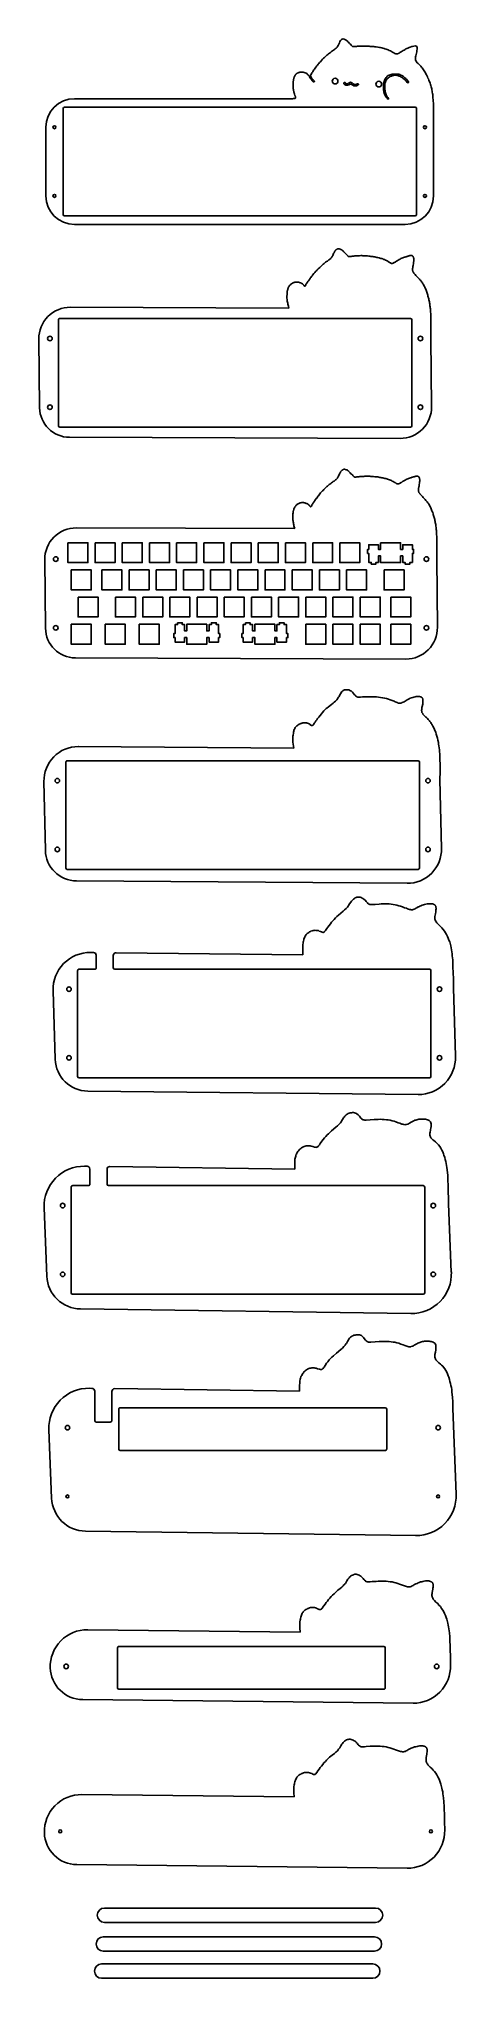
# Model space of a CAD drawing. Header units: millimetres. Extents: x 20 to 312, y -676 to 684.
import ezdxf

# ---------------------------------------------------------------- set-up
doc = ezdxf.new("R2010")
doc.units = ezdxf.units.MM
doc.header["$LTSCALE"] = 50
doc.header["$MEASUREMENT"] = 0

# ---------------------------------------------------------------- blocks, each defined once
blk = doc.blocks.new('BLOCK_2')
at = {"color": 7}
blk.add_lwpolyline([(155.5, 184.3), (169.5, 184.3), (169.5, 170.3), (155.5, 170.3), (155.5, 184.3)], dxfattribs=at)
blk = doc.blocks.new('BLOCK_3')
at = {"color": 7}
blk.add_lwpolyline([(136.4, 184.3), (150.4, 184.3), (150.4, 170.3), (136.4, 170.3), (136.4, 184.3)], dxfattribs=at)
blk = doc.blocks.new('BLOCK_4')
at = {"color": 7}
blk.add_lwpolyline([(117.4, 184.3), (131.4, 184.3), (131.4, 170.3), (117.4, 170.3), (117.4, 184.3)], dxfattribs=at)
blk = doc.blocks.new('BLOCK_5')
at = {"color": 7}
blk.add_lwpolyline([(98.3, 184.3), (112.3, 184.3), (112.3, 170.3), (98.3, 170.3), (98.3, 184.3)], dxfattribs=at)
blk = doc.blocks.new('BLOCK_6')
at = {"color": 7}
blk.add_lwpolyline([(79.3, 184.3), (93.3, 184.3), (93.3, 170.3), (79.3, 170.3), (79.3, 184.3)], dxfattribs=at)
blk = doc.blocks.new('BLOCK_7')
at = {"color": 7}
blk.add_lwpolyline([(60.2, 184.3), (74.2, 184.3), (74.2, 170.3), (60.2, 170.3), (60.2, 184.3)], dxfattribs=at)
blk = doc.blocks.new('BLOCK_8')
at = {"color": 7}
blk.add_lwpolyline([(41.2, 184.3), (55.2, 184.3), (55.2, 170.3), (41.2, 170.3), (41.2, 184.3)], dxfattribs=at)
blk = doc.blocks.new('BLOCK_9')
at = {"color": 7}
blk.add_lwpolyline([(22.1, 184.3), (36.1, 184.3), (36.1, 170.3), (22.1, 170.3), (22.1, 184.3)], dxfattribs=at)
blk = doc.blocks.new('BLOCK_10')
at = {"color": 7}
blk.add_lwpolyline([(3.1, 184.3), (17.1, 184.3), (17.1, 170.3), (3.1, 170.3), (3.1, 184.3)], dxfattribs=at)
blk = doc.blocks.new('BLOCK_11')
at = {"color": 7}
blk.add_lwpolyline([(-16, 184.3), (-2, 184.3), (-2, 170.3), (-16, 170.3), (-16, 184.3)], dxfattribs=at)
blk = doc.blocks.new('BLOCK_12')
at = {"color": 7}
blk.add_lwpolyline([(203.1, 184.3), (203.1, 179.6), (201.6, 179.6), (201.6, 182.8), (194.8, 182.8), (194.8, 179.6), (194, 179.6), (194, 176.8), (194.8, 176.8), (194.8, 170.5), (196.5, 170.5), (196.5, 169.3), (199.8, 169.3), (199.8, 170.5), (201.6, 170.5), (201.6, 175), (203.1, 175), (203.1, 170.3), (217.1, 170.3), (217.1, 175), (218.6, 175), (218.6, 170.5), (220.3, 170.5), (220.3, 169.3), (223.6, 169.3), (223.6, 170.5), (225.4, 170.5), (225.4, 176.8), (226.2, 176.8), (226.2, 179.6), (225.4, 179.6), (225.4, 182.8), (218.6, 182.8), (218.6, 179.6), (217.1, 179.6), (217.1, 184.3), (203.1, 184.3)], dxfattribs=at)
blk = doc.blocks.new('BLOCK_13')
at = {"color": 7}
blk.add_lwpolyline([(205.5, 165.2), (219.5, 165.2), (219.5, 151.2), (205.5, 151.2), (205.5, 165.2)], dxfattribs=at)
blk = doc.blocks.new('BLOCK_14')
at = {"color": 7}
blk.add_lwpolyline([(179.3, 165.2), (193.3, 165.2), (193.3, 151.2), (179.3, 151.2), (179.3, 165.2)], dxfattribs=at)
blk = doc.blocks.new('BLOCK_15')
at = {"color": 7}
blk.add_lwpolyline([(160.2, 165.2), (174.2, 165.2), (174.2, 151.2), (160.2, 151.2), (160.2, 165.2)], dxfattribs=at)
blk = doc.blocks.new('BLOCK_16')
at = {"color": 7}
blk.add_lwpolyline([(141.2, 165.2), (155.2, 165.2), (155.2, 151.2), (141.2, 151.2), (141.2, 165.2)], dxfattribs=at)
blk = doc.blocks.new('BLOCK_17')
at = {"color": 7}
blk.add_lwpolyline([(122.1, 165.2), (136.1, 165.2), (136.1, 151.2), (122.1, 151.2), (122.1, 165.2)], dxfattribs=at)
blk = doc.blocks.new('BLOCK_18')
at = {"color": 7}
blk.add_lwpolyline([(103.1, 165.2), (117.1, 165.2), (117.1, 151.2), (103.1, 151.2), (103.1, 165.2)], dxfattribs=at)
blk = doc.blocks.new('BLOCK_19')
at = {"color": 7}
blk.add_lwpolyline([(84, 165.2), (98, 165.2), (98, 151.2), (84, 151.2), (84, 165.2)], dxfattribs=at)
blk = doc.blocks.new('BLOCK_20')
at = {"color": 7}
blk.add_lwpolyline([(65, 165.2), (79, 165.2), (79, 151.2), (65, 151.2), (65, 165.2)], dxfattribs=at)
blk = doc.blocks.new('BLOCK_21')
at = {"color": 7}
blk.add_lwpolyline([(45.9, 165.2), (59.9, 165.2), (59.9, 151.2), (45.9, 151.2), (45.9, 165.2)], dxfattribs=at)
blk = doc.blocks.new('BLOCK_22')
at = {"color": 7}
blk.add_lwpolyline([(26.9, 165.2), (40.9, 165.2), (40.9, 151.2), (26.9, 151.2), (26.9, 165.2)], dxfattribs=at)
blk = doc.blocks.new('BLOCK_23')
at = {"color": 7}
blk.add_lwpolyline([(7.8, 165.2), (21.8, 165.2), (21.8, 151.2), (7.8, 151.2), (7.8, 165.2)], dxfattribs=at)
blk = doc.blocks.new('BLOCK_24')
at = {"color": 7}
blk.add_lwpolyline([(-13.6, 165.2), (0.4, 165.2), (0.4, 151.2), (-13.6, 151.2), (-13.6, 165.2)], dxfattribs=at)
blk = doc.blocks.new('BLOCK_25')
at = {"color": 7}
blk.add_lwpolyline([(210.2, 146.2), (224.2, 146.2), (224.2, 132.2), (210.2, 132.2), (210.2, 146.2)], dxfattribs=at)
blk = doc.blocks.new('BLOCK_26')
at = {"color": 7}
blk.add_lwpolyline([(188.8, 146.2), (202.8, 146.2), (202.8, 132.2), (188.8, 132.2), (188.8, 146.2)], dxfattribs=at)
blk = doc.blocks.new('BLOCK_27')
at = {"color": 7}
blk.add_lwpolyline([(169.7, 146.2), (183.7, 146.2), (183.7, 132.2), (169.7, 132.2), (169.7, 146.2)], dxfattribs=at)
blk = doc.blocks.new('BLOCK_28')
at = {"color": 7}
blk.add_lwpolyline([(150.7, 146.2), (164.7, 146.2), (164.7, 132.2), (150.7, 132.2), (150.7, 146.2)], dxfattribs=at)
blk = doc.blocks.new('BLOCK_29')
at = {"color": 7}
blk.add_lwpolyline([(131.6, 146.2), (145.6, 146.2), (145.6, 132.2), (131.6, 132.2), (131.6, 146.2)], dxfattribs=at)
blk = doc.blocks.new('BLOCK_30')
at = {"color": 7}
blk.add_lwpolyline([(112.6, 146.2), (126.6, 146.2), (126.6, 132.2), (112.6, 132.2), (112.6, 146.2)], dxfattribs=at)
blk = doc.blocks.new('BLOCK_31')
at = {"color": 7}
blk.add_lwpolyline([(93.5, 146.2), (107.5, 146.2), (107.5, 132.2), (93.5, 132.2), (93.5, 146.2)], dxfattribs=at)
blk = doc.blocks.new('BLOCK_32')
at = {"color": 7}
blk.add_lwpolyline([(74.5, 146.2), (88.5, 146.2), (88.5, 132.2), (74.5, 132.2), (74.5, 146.2)], dxfattribs=at)
blk = doc.blocks.new('BLOCK_33')
at = {"color": 7}
blk.add_lwpolyline([(55.4, 146.2), (69.4, 146.2), (69.4, 132.2), (55.4, 132.2), (55.4, 146.2)], dxfattribs=at)
blk = doc.blocks.new('BLOCK_34')
at = {"color": 7}
blk.add_lwpolyline([(36.4, 146.2), (50.4, 146.2), (50.4, 132.2), (36.4, 132.2), (36.4, 146.2)], dxfattribs=at)
blk = doc.blocks.new('BLOCK_35')
at = {"color": 7}
blk.add_lwpolyline([(17.3, 146.2), (31.3, 146.2), (31.3, 132.2), (17.3, 132.2), (17.3, 146.2)], dxfattribs=at)
blk = doc.blocks.new('BLOCK_36')
at = {"color": 7}
blk.add_lwpolyline([(-8.9, 146.2), (5.1, 146.2), (5.1, 132.2), (-8.9, 132.2), (-8.9, 146.2)], dxfattribs=at)
blk = doc.blocks.new('BLOCK_37')
at = {"color": 7}
blk.add_lwpolyline([(210.2, 127.1), (224.2, 127.1), (224.2, 113.1), (210.2, 113.1), (210.2, 127.1)], dxfattribs=at)
blk = doc.blocks.new('BLOCK_38')
at = {"color": 7}
blk.add_lwpolyline([(188.8, 127.1), (202.8, 127.1), (202.8, 113.1), (188.8, 113.1), (188.8, 127.1)], dxfattribs=at)
blk = doc.blocks.new('BLOCK_39')
at = {"color": 7}
blk.add_lwpolyline([(169.7, 127.1), (183.7, 127.1), (183.7, 113.1), (169.7, 113.1), (169.7, 127.1)], dxfattribs=at)
blk = doc.blocks.new('BLOCK_40')
at = {"color": 7}
blk.add_lwpolyline([(150.7, 127.1), (164.7, 127.1), (164.7, 113.1), (150.7, 113.1), (150.7, 127.1)], dxfattribs=at)
blk = doc.blocks.new('BLOCK_41')
at = {"color": 7}
blk.add_lwpolyline([(108.4, 128.1), (108.4, 126.9), (106.7, 126.9), (106.7, 120.6), (105.9, 120.6), (105.9, 117.8), (106.7, 117.8), (106.7, 114.6), (113.4, 114.6), (113.4, 117.8), (115, 117.8), (115, 113.1), (129, 113.1), (129, 117.8), (130.5, 117.8), (130.5, 114.6), (137.2, 114.6), (137.2, 117.8), (138.1, 117.8), (138.1, 120.6), (137.2, 120.6), (137.2, 126.9), (135.5, 126.9), (135.5, 128.1), (132.2, 128.1), (132.2, 126.9), (130.5, 126.9), (130.5, 122.4), (129, 122.4), (129, 127.1), (115, 127.1), (115, 122.4), (113.4, 122.4), (113.4, 126.9), (111.7, 126.9), (111.7, 128.1), (108.4, 128.1)], dxfattribs=at)
blk = doc.blocks.new('BLOCK_42')
at = {"color": 7}
blk.add_lwpolyline([(60.8, 128.1), (60.8, 126.9), (59.1, 126.9), (59.1, 120.6), (58.2, 120.6), (58.2, 117.8), (59.1, 117.8), (59.1, 114.6), (65.8, 114.6), (65.8, 117.8), (67.3, 117.8), (67.3, 113.1), (81.3, 113.1), (81.3, 117.8), (82.9, 117.8), (82.9, 114.6), (89.6, 114.6), (89.6, 117.8), (90.4, 117.8), (90.4, 120.6), (89.6, 120.6), (89.6, 126.9), (87.9, 126.9), (87.9, 128.1), (84.6, 128.1), (84.6, 126.9), (82.9, 126.9), (82.9, 122.4), (81.3, 122.4), (81.3, 127.1), (67.3, 127.1), (67.3, 122.4), (65.8, 122.4), (65.8, 126.9), (64.1, 126.9), (64.1, 128.1), (60.8, 128.1)], dxfattribs=at)
blk = doc.blocks.new('BLOCK_43')
at = {"color": 7}
blk.add_lwpolyline([(34, 127.1), (48, 127.1), (48, 113.1), (34, 113.1), (34, 127.1)], dxfattribs=at)
blk = doc.blocks.new('BLOCK_44')
at = {"color": 7}
blk.add_lwpolyline([(10.2, 127.1), (24.2, 127.1), (24.2, 113.1), (10.2, 113.1), (10.2, 127.1)], dxfattribs=at)
blk = doc.blocks.new('BLOCK_45')
at = {"color": 7}
blk.add_lwpolyline([(-13.6, 127.1), (0.4, 127.1), (0.4, 113.1), (-13.6, 113.1), (-13.6, 127.1)], dxfattribs=at)
blk = doc.blocks.new('BLOCK_47')
at = {"color": 7}
blk.add_lwpolyline([(174.5, 184.3), (188.5, 184.3), (188.5, 170.3), (174.5, 170.3), (174.5, 184.3)], dxfattribs=at)

msp = doc.modelspace()

# ---------------------------------------------------------------- linework, layer by layer
for p, q in [((196.9, 641.9), (44.5, 641.9)), ((296.1, 635.8), (296.1, 573.7)), ((24.5, 573.7), (24.5, 621.9)), ((276.1, 553.7), (44.5, 553.7)), ((194.8, 495), (41.6, 495.6)), ((20.1, 425.2), (19.5, 473.4)), ((294.2, 474), (294.7, 425.8)), ((272.6, 403.6), (41, 404.4)), ((198.9, 340.4), (45.7, 340.9)), ((24.2, 270.5), (23.7, 318.7)), ((298.3, 319.3), (298.8, 271.1)), ((276.7, 248.9), (45.1, 249.7)), ((47.2, 187.5), (198.1, 186.4)), ((300.6, 164.3), (301.7, 116.1)), ((24.1, 114.8), (23.1, 163)), ((277.5, 91.6), (45.9, 93.3)), ((57.8, 43.1), (55.8, 43.1)), ((59.7, 32.4), (59.7, 41.1)), ((71.7, 40.9), (71.7, 32.4)), ((73.8, 42.9), (204.6, 41.5)), ((72.7, 31.4), (293.3, 31.4)), ((31, -31.8), (29.6, 16.3)), ((310, 18.3), (311.5, -29.7)), ((285.3, -56.5), (53.8, -54.1)), ((51.6, -106.8), (53.3, -106.8)), ((55.3, -119.4), (55.3, -108.8)), ((69.3, -107), (198.8, -108.9)), ((67.3, -109), (67.3, -119.4)), ((68.3, -120.4), (288.9, -120.4)), ((23.2, -135.9), (25.2, -183.8)), ((306.6, -133.1), (308.5, -181)), ((280.2, -210.1), (48.8, -206.9)), ((55, -262.5), (56.7, -262.6)), ((58.7, -285.2), (58.7, -264.6)), ((70.7, -264.8), (70.7, -285.2)), ((72.7, -262.8), (202.2, -264.6)), ((76.6, -276.2), (262.3, -276.2)), ((28.5, -339.6), (26.6, -291.7)), ((59.7, -286.2), (69.7, -286.2)), ((310, -288.9), (311.9, -336.8)), ((76.6, -306.2), (262.3, -306.2)), ((283.6, -365.9), (52.2, -362.7)), ((202.6, -433.5), (53.8, -431.9)), ((75.7, -443.6), (261.3, -443.6)), ((308, -456.6), (308, -456.6)), ((75.7, -473.6), (261.3, -473.6)), ((281.8, -483.4), (50.3, -480.9)), ((198.4, -549.1), (49.6, -547.5)), ((303.9, -572.3), (303.9, -572.3)), ((277.6, -599.1), (46.1, -596.6)), ((60.5, -632.1), (60.5, -632.1)), ((65.5, -627.1), (255.5, -627.1)), ((255.5, -637.1), (65.5, -637.1)), ((260.5, -632.1), (260.5, -632.1)), ((59.7, -652.3), (59.7, -652.3)), ((64.7, -647.3), (254.7, -647.3)), ((259.7, -652.3), (259.7, -652.3)), ((63.5, -666.3), (253.5, -666.3)), ((254.7, -657.3), (64.7, -657.3)), ((58.5, -671.3), (58.5, -671.3)), ((253.5, -676.3), (63.5, -676.3)), ((258.5, -671.3), (258.5, -671.3))]:
    msp.add_line(p, q)
at = {"color": 7}
for p, q in [((36.5, 560.7), (36.5, 634.9)), ((37.5, 635.9), (283.1, 635.9)), ((284.1, 634.9), (284.1, 560.7)), ((283.1, 559.7), (37.5, 559.7)), ((33.3, 412.5), (33.3, 486.7)), ((34.3, 487.7), (279.9, 487.7)), ((280.9, 486.7), (280.9, 412.5)), ((279.9, 411.5), (34.3, 411.5)), ((39.5, 177.6), (285.2, 177.6)), ((38.5, 102.4), (38.5, 176.6)), ((286.2, 176.6), (286.2, 102.4)), ((285.2, 101.4), (39.5, 101.4)), ((46.7, -43.8), (46.7, 30.4)), ((47.7, 31.4), (58.7, 31.4)), ((294.3, 30.4), (294.3, -43.8)), ((293.3, -44.8), (47.7, -44.8)), ((42.2, -195.6), (42.2, -121.4)), ((43.2, -120.4), (54.3, -120.4)), ((289.9, -121.4), (289.9, -195.6)), ((288.9, -196.6), (43.2, -196.6)), ((75.6, -305.2), (75.6, -277.2)), ((263.3, -277.2), (263.3, -305.2)), ((74.7, -472.6), (74.7, -444.6)), ((262.3, -444.6), (262.3, -472.6))]:
    msp.add_line(p, q, dxfattribs=at)
for points in [[(210, 658.7), (210.5, 659.4), (210.9, 660), (211.4, 660.7), (211.8, 661.4), (212.3, 662.1), (212.7, 662.7), (213.2, 663.4), (213.7, 664.1), (214.3, 664.9), (214.7, 665.4), (215.2, 666), (215.7, 666.6), (216.2, 667.2), (216.8, 667.8), (217.3, 668.4), (217.9, 669), (218.4, 669.6), (219, 670.2), (219.6, 670.7), (220.2, 671.3), (220.8, 671.9), (221.4, 672.4), (222, 672.9), (222.6, 673.4), (223.3, 673.9), (223.9, 674.4), (224.5, 674.9), (225.2, 675.4), (225.9, 675.9), (226.6, 676.4), (227.2, 676.9), (227.8, 677.4), (228.5, 678), (228.9, 678.5), (229.3, 679.3), (229.7, 680.1), (230.1, 681), (230.5, 681.9), (231, 682.7), (231.5, 683.3), (232, 683.7), (232.8, 683.9), (233.4, 683.7), (234.5, 683.1), (234.9, 682.9), (235.5, 682.4), (236.1, 681.8), (236.7, 681.2), (237.2, 680.7), (237.8, 680.1), (238.3, 679.5), (238.6, 679.1), (239.4, 678.6), (240.5, 678.5), (241.3, 678.6), (242.1, 678.6), (242.9, 678.7), (243.7, 678.7), (244.5, 678.7), (245.3, 678.8), (246.1, 678.8), (246.9, 678.8), (247.4, 678.8), (248.5, 678.8), (249.3, 678.7), (250.2, 678.7), (251, 678.7), (251.8, 678.6), (252.6, 678.6), (253.5, 678.5), (254.2, 678.4), (255, 678.3), (255.8, 678.2), (257, 678.1), (257.4, 678), (258.2, 677.9), (259, 677.7), (259.8, 677.5), (260.6, 677.3), (261.4, 677.1), (262, 676.9), (262.9, 676.6), (263.7, 676.4), (264.4, 676.1), (265.1, 675.7), (265.9, 675.4), (266.6, 674.9), (267.4, 674.5), (268.2, 674), (268.9, 673.6), (269.7, 673.3), (270.4, 673.3), (270.9, 673.3), (271.9, 673.8), (272.5, 674.2), (273.3, 674.7), (274, 675.2), (274.7, 675.6), (275.4, 676), (276.1, 676.4), (276.7, 676.8), (277.4, 677.1), (278.1, 677.4), (278.9, 677.7), (279.7, 678), (280.9, 678.4), (281.4, 678.5), (282.3, 678.8), (283.1, 678.9), (284, 678.7), (284.3, 678.4), (284.5, 677.7), (284.5, 676.8), (284.4, 675.5), (284.3, 674.8), (284.1, 673.8), (283.9, 672.9), (283.7, 672), (283.5, 671.2), (283.4, 670.4), (283.4, 669.6), (283.5, 668.9), (283.8, 668.3), (284.1, 667.8), (284.7, 667.1), (285.4, 666.5), (286, 665.9), (286.5, 665.3), (287.1, 664.7), (287.6, 664.1), (288.1, 663.5), (288.6, 662.8), (289.1, 662.1), (289.5, 661.5), (289.9, 660.8), (290.4, 660.1), (290.7, 659.4), (291.1, 658.6), (291.6, 657.7), (291.8, 657.2), (292.2, 656.4), (292.5, 655.7), (292.8, 654.9), (293.1, 654.2), (293.4, 653.4), (293.7, 652.7), (293.9, 651.9), (294.2, 651.1), (294.4, 650.3), (294.6, 649.6), (294.8, 648.8), (294.9, 648), (295.1, 647.2), (295.2, 646.4), (295.4, 645.6), (295.5, 644.8), (295.6, 643.9), (295.7, 643.1), (295.7, 642.3), (295.8, 641.3), (295.9, 640.7), (295.9, 639.9), (296, 639.1), (296, 638.3), (296.1, 637.5), (296.1, 636.7), (296.1, 635.8)], [(210, 658.7), (210, 658.5), (209.9, 658.5), (209.9, 658.4), (209.9, 658.3), (209.9, 658.2), (209.9, 658.2), (209.9, 658.1), (209.9, 658), (209.9, 657.9), (210, 657.7), (210.1, 657.5), (210.3, 657.2), (210.4, 656.9), (210.6, 656.6), (210.7, 656.4), (210.9, 656.1), (211.1, 655.9), (211.3, 655.6), (211.5, 655.4), (211.6, 655.3), (211.7, 655.1), (211.8, 655), (212, 654.9), (212.1, 654.7), (212.2, 654.6), (212.4, 654.5), (212.4, 654.4), (212.5, 654.3), (212.5, 654.3), (212.6, 654.2), (212.6, 654.1), (212.6, 654.1), (212.6, 654), (212.5, 653.9), (212.5, 653.9), (212.4, 653.8), (212.4, 653.8), (212.3, 653.7), (212.2, 653.7), (212.1, 653.7), (212, 653.7), (212, 653.7), (211.9, 653.7), (211.8, 653.7), (211.7, 653.8), (211.7, 653.8), (211.6, 653.9), (211.6, 653.9), (211.4, 654.1), (211.3, 654.2), (211.1, 654.5), (210.9, 654.7), (210.7, 655), (210.5, 655.3), (210.3, 655.5), (210.2, 655.8), (209.7, 656.5), (209.5, 656.8), (209.1, 657.4), (209, 657.6), (208.8, 657.9), (208.6, 658.1), (208.3, 658.4), (208.1, 658.6), (207.9, 658.9), (207.7, 659.1), (207.4, 659.3), (207.2, 659.5), (206.9, 659.7), (206.7, 659.8), (206.6, 659.8), (206.3, 660), (206, 660.1), (205.7, 660.2), (205.3, 660.3), (205, 660.4), (204.7, 660.5), (204.3, 660.5), (204, 660.5), (203.6, 660.5), (203.3, 660.5), (202.9, 660.5), (202.6, 660.5), (202.3, 660.4), (201.9, 660.3), (201.6, 660.2), (201.3, 660.1), (201, 660), (200.8, 659.9), (200.7, 659.8), (200.6, 659.7), (200.4, 659.7), (200.3, 659.6), (200.2, 659.5), (200, 659.4), (199.9, 659.3), (199.8, 659.2), (199.7, 659), (199.6, 658.9), (199.5, 658.8), (199.3, 658.6), (199.1, 658.3), (198.9, 658), (198.8, 657.7), (198.6, 657.4), (198.5, 657.1), (198.4, 656.8), (198.3, 656.5), (198.2, 656.2), (198.1, 655.8), (198, 655.5), (198, 655.2), (197.9, 654.9), (197.9, 654.5), (197.8, 654.2), (197.8, 653.9), (197.8, 653.6), (197.8, 653.2), (197.7, 652.6), (197.7, 652), (197.7, 651.6), (197.7, 650.8), (197.7, 650.2), (197.8, 649.6), (197.8, 649.3), (197.8, 649), (197.8, 648.7), (197.9, 648.4), (197.9, 648.1), (198, 647.8), (198, 647.5), (198.1, 647.2), (198.2, 646.8), (198.3, 646.5), (198.4, 646.1), (198.5, 645.8), (198.6, 645.4), (198.7, 645.1), (199, 644.2), (199.2, 643.8), (199.2, 643.7), (199.3, 643.5), (199.3, 643.3), (199.3, 643.1), (199.4, 643), (199.4, 642.8), (199.4, 642.7), (199.4, 642.5), (199.3, 642.4), (199.3, 642.3), (199.3, 642.3), (199.3, 642.2), (199.2, 642.2), (199.2, 642.2), (199.1, 642.1), (199.1, 642.1), (199, 642.1), (199, 642), (198.9, 642), (198.8, 642), (198.6, 642), (198.4, 642), (198.3, 642), (197.9, 642), (197.8, 642), (197.6, 641.9), (197.2, 641.9), (196.9, 641.9)], [(278.5, 653.7), (278, 654.3), (277.5, 654.9), (277.1, 655.5), (276.6, 656), (276, 656.5), (275.5, 657), (275, 657.5), (274.4, 657.9), (274, 658.1), (273.1, 658.5), (272.4, 658.8), (271.7, 659), (271, 659.1), (270.2, 659.2), (269.5, 659.2), (268.7, 659.2), (268, 659.2), (267.1, 659), (266.5, 658.9), (265.8, 658.7), (265.1, 658.4), (264.4, 658.1), (263.7, 657.6), (263.3, 657.2), (262.8, 656.7), (262.4, 656.1), (262, 655.4), (261.7, 654.7), (261.4, 654), (261.2, 653.3), (261.1, 652.7), (261, 651.8), (261, 651.1), (261, 650.4), (261, 649.7), (261, 648.8), (261.1, 648.2), (261.2, 647.5), (261.3, 646.8), (261.4, 646), (261.6, 645.5), (261.9, 644.7), (262.3, 644.1), (262.6, 643.4), (263.1, 642.8), (263.5, 642.2), (264, 641.6)], [(277.7, 653.3), (277.2, 653.9), (276.6, 654.4), (276.1, 655), (275.5, 655.5), (274.9, 656), (274.3, 656.5), (273.7, 656.9), (273.1, 657.3), (272.4, 657.6), (271.9, 657.8), (271, 658.1), (270.3, 658.2), (269.5, 658.3), (268.7, 658.3), (268, 658.2), (267.2, 658), (266.6, 657.8), (265.8, 657.5), (265.1, 657.1), (264.5, 656.6), (263.9, 656.1), (263.4, 655.5), (263, 654.9), (262.6, 654.3), (262.4, 653.6), (262.2, 652.9), (262, 652.1), (262, 651.4), (261.9, 650.6), (261.9, 649.8), (262, 648.9), (262, 648.2), (262.1, 647.5), (262.2, 646.7), (262.4, 646), (262.6, 645.3), (262.8, 644.6), (263.2, 643.9), (263.6, 643.3), (264, 642.7), (264.5, 642.1)], [(278.5, 653.7), (278.5, 653.7), (278.5, 653.6), (278.6, 653.6), (278.6, 653.5), (278.6, 653.5), (278.6, 653.4), (278.6, 653.4), (278.5, 653.3), (278.5, 653.3), (278.4, 653.2), (278.4, 653.2), (278.3, 653.2), (278.3, 653.1), (278.2, 653.1), (278.1, 653.1), (278.1, 653.1), (278, 653.1), (278, 653.2), (277.9, 653.2), (277.9, 653.2), (277.8, 653.2), (277.8, 653.3), (277.7, 653.3)], [(194.8, 495), (194.4, 496.4), (194.2, 497.1), (194, 497.8), (193.9, 498.4), (193.7, 499.2), (193.6, 499.9), (193.5, 500.6), (193.5, 500.9), (193.5, 501.1), (193.4, 502), (193.4, 502.7), (193.4, 503.4), (193.5, 504.5), (193.5, 505.5), (193.6, 506.2), (193.6, 506.6), (193.6, 506.9), (193.7, 507.3), (193.8, 507.6), (193.9, 508), (193.9, 508.3), (194.1, 508.6), (194.2, 509), (194.3, 509.3), (194.5, 509.6), (194.7, 510), (194.8, 510.2), (195, 510.5), (195.2, 510.8), (195.5, 511.1), (195.7, 511.4), (196, 511.6), (196.2, 511.8), (196.5, 512.1), (196.8, 512.2), (197.1, 512.4), (197.4, 512.6), (197.8, 512.8), (198.1, 512.9), (198.4, 513), (198.8, 513.1), (199.1, 513.2), (199.5, 513.3), (199.8, 513.3), (200.1, 513.3), (200.5, 513.3), (200.9, 513.2), (201.2, 513.2), (201.6, 513.1), (201.9, 513), (202.2, 513), (202.6, 512.8), (203, 512.7), (203.3, 512.6), (203.6, 512.4), (203.8, 512.3), (203.9, 512.2), (204.2, 512), (204.4, 511.8), (204.7, 511.6), (204.9, 511.3), (205.2, 511), (205.3, 510.8), (205.6, 510.6), (205.6, 510.5), (205.7, 510.4), (205.8, 510.4), (205.8, 510.4), (205.9, 510.4), (205.9, 510.4), (206, 510.4), (206, 510.4), (206.1, 510.5), (206.2, 510.5), (206.2, 510.6), (206.3, 510.7), (206.3, 510.9), (206.5, 511.3), (206.6, 511.5), (206.7, 511.7), (206.8, 511.9), (206.9, 512), (207, 512.2), (207.1, 512.3), (207.4, 512.7), (207.5, 512.8), (207.7, 513.1), (208.1, 513.7), (208.5, 514.2), (208.9, 514.8), (209.3, 515.4), (209.7, 516), (210, 516.5), (210.5, 517.2), (211, 517.7), (211.2, 518.1), (212.3, 519.4), (212.9, 520.1), (213.7, 521), (214.2, 521.5), (214.5, 521.8), (215.2, 522.5), (216.4, 523.6), (217.3, 524.4), (217.8, 524.9), (218.1, 525.2), (218.8, 525.9), (219.4, 526.3), (220, 526.8), (220.5, 527.2), (221.1, 527.6), (221.7, 528), (222.3, 528.4), (222.8, 528.8), (223.1, 529), (223.4, 529.2), (223.7, 529.5), (223.8, 529.6), (224.1, 530), (224.4, 530.2), (224.6, 530.5), (224.8, 530.8), (225, 531.1), (225.2, 531.4), (225.3, 531.7), (225.5, 532), (225.8, 532.7), (226.1, 533.3), (226.4, 533.9), (226.5, 534.3), (226.7, 534.6), (226.9, 534.9), (227.1, 535.2), (227.3, 535.4), (227.5, 535.6), (227.6, 535.7), (227.7, 535.9), (227.9, 536), (228, 536.1), (228.2, 536.2), (228.3, 536.3), (228.5, 536.4), (228.7, 536.5), (228.8, 536.5), (229, 536.6), (229.2, 536.6), (229.3, 536.7), (229.5, 536.7), (229.7, 536.7), (229.9, 536.6), (230, 536.6), (230.2, 536.5), (230.5, 536.4), (230.9, 536.3), (231.2, 536.1), (231.5, 536), (231.8, 535.8), (232, 535.7), (232.1, 535.7), (232.3, 535.5), (232.4, 535.4), (232.6, 535.2), (232.9, 534.9), (233.1, 534.6), (233.3, 534.4), (233.6, 534.1), (234.1, 533.6), (234.5, 533.3), (235.1, 532.7), (235.4, 532.4), (235.6, 532.1), (235.9, 531.8), (236, 531.7), (236.1, 531.6), (236.2, 531.4), (236.4, 531.3), (236.5, 531.2), (236.6, 531.2), (236.8, 531.1), (237, 531.1), (237.2, 531.1), (237.3, 531.1), (237.5, 531.2), (237.7, 531.2), (238.1, 531.2), (238.5, 531.3), (238.8, 531.4), (239.6, 531.5), (240.3, 531.5), (241, 531.6), (241.7, 531.7), (242.4, 531.7), (243, 531.7), (243.7, 531.7), (244.3, 531.7), (245.1, 531.8), (245.8, 531.8), (246.5, 531.7), (247.2, 531.7), (248, 531.7), (248.7, 531.7), (249.4, 531.6), (249.9, 531.6), (250.8, 531.5), (251.5, 531.4), (252.2, 531.3), (252.9, 531.3), (253.6, 531.1), (254.3, 531), (255, 530.9), (255.7, 530.8), (256.4, 530.6), (257.1, 530.4), (257.9, 530.2), (258.4, 530.1), (259.1, 529.9), (259.8, 529.7), (260.5, 529.5), (261.1, 529.2), (261.8, 529), (262.4, 528.7), (263.1, 528.4), (263.7, 528.1), (264.3, 527.7), (264.6, 527.5), (265, 527.3), (265.3, 527.1), (265.9, 526.7), (266, 526.6), (266.2, 526.5), (266.3, 526.5), (266.5, 526.4), (266.6, 526.4), (266.8, 526.4), (267, 526.4), (267.1, 526.4), (267.3, 526.4), (267.5, 526.5), (267.6, 526.5), (267.8, 526.6), (268, 526.6), (268.1, 526.7), (268.5, 526.9), (268.8, 527.1), (269.1, 527.3), (269.5, 527.5), (270.2, 528), (270.5, 528.1), (270.8, 528.3), (271.1, 528.5), (271.4, 528.7), (271.7, 528.9), (272, 529.1), (272.6, 529.4), (273.2, 529.7), (273.9, 530), (274.5, 530.2), (275.1, 530.5), (275.8, 530.7), (276.1, 530.8), (276.5, 530.9), (276.8, 531), (277.3, 531.2), (277.6, 531.3), (278, 531.4), (278.4, 531.5), (278.7, 531.6), (279.1, 531.7), (279.5, 531.8), (279.9, 531.8), (280, 531.8), (280.2, 531.8), (280.4, 531.8), (280.5, 531.8), (280.7, 531.8), (280.8, 531.8), (281, 531.8), (281.1, 531.7), (281.2, 531.7), (281.3, 531.6), (281.4, 531.5), (281.5, 531.4), (281.6, 531.3), (281.7, 531.2), (281.8, 531.1), (281.9, 531), (281.9, 530.9), (282, 530.8), (282, 530.6), (282.1, 530.5), (282.1, 530.3), (282.1, 530.1), (282.2, 530), (282.2, 529.8), (282.2, 529.4), (282.2, 529.1), (282.2, 528.7), (282.2, 528.2), (282.2, 527.8), (282.1, 527.4), (282.1, 527), (282, 526.1), (281.8, 525.2), (281.7, 524.8), (281.6, 524.2), (281.6, 524), (281.5, 523.6), (281.5, 523.2), (281.4, 522.8), (281.4, 522.5), (281.4, 522.1), (281.4, 521.8), (281.4, 521.6), (281.4, 521.5), (281.4, 521.3), (281.5, 521.1), (281.5, 521), (281.5, 520.9), (281.6, 520.7), (281.7, 520.5), (281.9, 520.2), (282.1, 519.9), (282.3, 519.6), (282.5, 519.3), (282.7, 519.1), (283.1, 518.6), (283.7, 518), (284.2, 517.4), (284.7, 516.9), (285.7, 515.9), (286.2, 515.4), (286.6, 514.9), (287.1, 514.3), (287.5, 513.8), (288, 513.1), (288.3, 512.7), (288.7, 512.1), (289.1, 511.5), (289.4, 510.9), (289.7, 510.2), (290, 509.6), (290.3, 508.9), (290.6, 508.3), (290.9, 507.6), (291.1, 506.9), (291.3, 506.3), (291.6, 505.4), (291.8, 504.9), (292, 504.2), (292.2, 503.5), (292.4, 502.8), (292.6, 502.2), (292.7, 501.5), (292.9, 500.8), (293, 500.1), (293.2, 499.4), (293.3, 498.7), (293.4, 498), (293.5, 497.3), (293.6, 496.7), (293.7, 495.9), (293.8, 495.2), (293.9, 494.5), (293.9, 493.8), (294, 493.1), (294, 492.4), (294.1, 491), (294.1, 489.6), (294.2, 488.1), (294.2, 486.7), (294.2, 483.5), (294.2, 479.6), (294.2, 474)], [(198.9, 340.4), (198.5, 341.7), (198.3, 342.4), (198.2, 343.1), (198, 343.7), (197.9, 344.5), (197.7, 345.2), (197.7, 345.9), (197.6, 346.2), (197.6, 346.4), (197.6, 347.3), (197.6, 348), (197.6, 348.7), (197.6, 349.8), (197.6, 350.8), (197.7, 351.5), (197.7, 351.9), (197.8, 352.2), (197.8, 352.7), (197.9, 352.9), (198, 353.3), (198.1, 353.6), (198.2, 354), (198.3, 354.3), (198.5, 354.6), (198.6, 354.9), (198.8, 355.3), (199, 355.6), (199.2, 355.9), (199.4, 356.1), (199.6, 356.4), (199.8, 356.7), (200.1, 356.9), (200.4, 357.2), (200.7, 357.4), (200.9, 357.6), (201.3, 357.8), (201.6, 357.9), (201.9, 358.1), (202.2, 358.2), (202.6, 358.4), (202.9, 358.4), (203.3, 358.5), (203.6, 358.6), (204, 358.6), (204.2, 358.6), (204.7, 358.6), (205, 358.6), (205.4, 358.5), (205.7, 358.4), (206.1, 358.4), (206.3, 358.3), (206.8, 358.1), (207.1, 358), (207.4, 357.9), (207.7, 357.7), (207.9, 357.6), (208, 357.6), (208.3, 357.4), (208.6, 357.1), (208.8, 356.9), (209.1, 356.6), (209.3, 356.4), (209.5, 356.1), (209.7, 355.9), (209.8, 355.8), (209.8, 355.8), (209.9, 355.7), (210, 355.7), (210, 355.7), (210.1, 355.7), (210.1, 355.7), (210.2, 355.7), (210.2, 355.8), (210.3, 355.9), (210.3, 355.9), (210.4, 356), (210.5, 356.2), (210.7, 356.6), (210.8, 356.8), (210.9, 357), (211, 357.2), (211.1, 357.3), (211.1, 357.5), (211.2, 357.6), (211.5, 358), (211.6, 358.1), (211.8, 358.4), (212.2, 359), (212.6, 359.6), (213, 360.2), (213.4, 360.8), (213.8, 361.4), (214.2, 361.8), (214.7, 362.5), (215.1, 363.1), (215.4, 363.4), (216.5, 364.7), (217, 365.4), (217.9, 366.3), (218.3, 366.8), (218.7, 367.2), (219.3, 367.8), (220.5, 368.9), (221.4, 369.8), (221.9, 370.2), (222.2, 370.5), (223, 371.2), (223.5, 371.6), (224.2, 372.1), (224.6, 372.5), (225.2, 372.9), (225.8, 373.3), (226.4, 373.7), (227, 374.1), (227.2, 374.3), (227.5, 374.5), (227.8, 374.8), (227.9, 374.9), (228.3, 375.3), (228.5, 375.6), (228.7, 375.8), (228.9, 376.1), (229.1, 376.4), (229.3, 376.7), (229.5, 377.1), (229.6, 377.4), (229.9, 378), (230.2, 378.7), (230.5, 379.3), (230.7, 379.6), (230.8, 379.9), (231, 380.2), (231.2, 380.5), (231.4, 380.7), (231.6, 380.9), (231.7, 381.1), (231.9, 381.2), (232, 381.3), (232.2, 381.4), (232.3, 381.5), (232.5, 381.6), (232.6, 381.7), (232.8, 381.8), (233, 381.9), (233.1, 381.9), (233.3, 382), (233.5, 382), (233.7, 382), (233.8, 382), (234, 382), (234.2, 381.9), (234.3, 381.9), (234.7, 381.7), (235, 381.6), (235.3, 381.5), (235.7, 381.3), (236, 381.1), (236.1, 381.1), (236.2, 381), (236.4, 380.9), (236.5, 380.7), (236.8, 380.5), (237, 380.2), (237.3, 380), (237.5, 379.7), (237.7, 379.4), (238.2, 378.9), (238.6, 378.6), (239.3, 378), (239.5, 377.7), (239.8, 377.4), (240, 377.2), (240.1, 377), (240.2, 376.9), (240.4, 376.8), (240.5, 376.7), (240.6, 376.6), (240.8, 376.5), (240.9, 376.5), (241.1, 376.5), (241.3, 376.4), (241.5, 376.5), (241.7, 376.5), (241.8, 376.5), (242.2, 376.6), (242.6, 376.6), (243, 376.7), (243.7, 376.8), (244.4, 376.9), (245.1, 376.9), (245.8, 377), (246.5, 377), (247.2, 377), (247.9, 377.1), (248.4, 377.1), (249.3, 377.1), (250, 377.1), (250.7, 377.1), (251.4, 377.1), (252.1, 377), (252.8, 377), (253.5, 377), (254, 376.9), (254.9, 376.8), (255.6, 376.8), (256.3, 376.7), (257, 376.6), (257.7, 376.5), (258.4, 376.3), (259.1, 376.2), (259.8, 376.1), (260.5, 375.9), (261.2, 375.8), (262, 375.5), (262.6, 375.4), (263.3, 375.2), (263.9, 375), (264.6, 374.8), (265.3, 374.5), (265.9, 374.3), (266.6, 374), (267.2, 373.7), (267.8, 373.4), (268.5, 373), (268.8, 372.8), (269.1, 372.6), (269.5, 372.4), (270, 372), (270.1, 371.9), (270.3, 371.9), (270.4, 371.8), (270.6, 371.8), (270.8, 371.7), (270.9, 371.7), (271.1, 371.7), (271.3, 371.7), (271.4, 371.8), (271.6, 371.8), (271.8, 371.8), (271.9, 371.9), (272.1, 372), (272.3, 372), (272.6, 372.2), (272.9, 372.4), (273.3, 372.6), (273.6, 372.8), (274.3, 373.3), (274.6, 373.5), (274.9, 373.7), (275.2, 373.9), (275.5, 374), (275.9, 374.2), (276.2, 374.4), (276.8, 374.7), (277.4, 375), (278, 375.3), (278.6, 375.5), (279.3, 375.8), (279.9, 376), (280.3, 376.1), (280.6, 376.3), (281, 376.4), (281.5, 376.5), (281.7, 376.6), (282.1, 376.7), (282.5, 376.8), (282.9, 376.9), (283.3, 377), (283.6, 377.1), (284, 377.1), (284.2, 377.2), (284.3, 377.2), (284.5, 377.2), (284.7, 377.2), (284.8, 377.1), (285, 377.1), (285.1, 377.1), (285.3, 377), (285.3, 377), (285.5, 376.9), (285.6, 376.8), (285.7, 376.8), (285.8, 376.7), (285.8, 376.6), (285.9, 376.5), (286, 376.3), (286.1, 376.2), (286.1, 376.1), (286.2, 375.9), (286.2, 375.8), (286.2, 375.6), (286.3, 375.5), (286.3, 375.3), (286.3, 375.1), (286.4, 374.8), (286.4, 374.4), (286.4, 374), (286.4, 373.6), (286.3, 373.1), (286.3, 372.7), (286.2, 372.3), (286.1, 371.4), (285.9, 370.5), (285.9, 370.1), (285.8, 369.6), (285.7, 369.3), (285.6, 368.9), (285.6, 368.5), (285.5, 368.1), (285.5, 367.8), (285.5, 367.4), (285.5, 367.1), (285.5, 366.9), (285.5, 366.8), (285.6, 366.6), (285.6, 366.5), (285.6, 366.3), (285.7, 366.2), (285.8, 366), (285.8, 365.8), (286, 365.5), (286.2, 365.2), (286.4, 364.9), (286.6, 364.7), (286.9, 364.4), (287.2, 364), (287.9, 363.3), (288.4, 362.8), (288.9, 362.2), (289.8, 361.2), (290.3, 360.7), (290.8, 360.2), (291.2, 359.7), (291.7, 359.1), (292.2, 358.4), (292.5, 358), (292.8, 357.4), (293.2, 356.8), (293.5, 356.2), (293.9, 355.5), (294.2, 354.9), (294.5, 354.3), (294.7, 353.6), (295, 352.9), (295.2, 352.3), (295.5, 351.6), (295.8, 350.7), (295.9, 350.2), (296.1, 349.5), (296.3, 348.8), (296.5, 348.2), (296.7, 347.5), (296.9, 346.8), (297, 346.1), (297.2, 345.4), (297.3, 344.7), (297.4, 344), (297.6, 343.3), (297.7, 342.6), (297.8, 342), (297.9, 341.2), (297.9, 340.5), (298, 339.8), (298.1, 339.1), (298.1, 338.4), (298.2, 337.7), (298.2, 336.3), (298.3, 334.9), (298.3, 333.5), (298.3, 332), (298.3, 328.8), (298.3, 325), (298.3, 319.3)], [(198.1, 186.4), (197.9, 187.8), (197.7, 189.1), (197.6, 190.5), (197.6, 190.9), (197.5, 191.9), (197.5, 192.6), (197.5, 193.3), (197.6, 194.7), (197.7, 195.6), (197.9, 196.8), (198, 197.5), (198.1, 198.2), (198.3, 198.9), (198.6, 199.6), (198.9, 200.2), (199.2, 200.8), (199.4, 201.1), (199.7, 201.4), (199.9, 201.6), (200.1, 201.9), (200.4, 202.1), (200.7, 202.4), (201, 202.6), (201.3, 202.8), (201.6, 203), (201.9, 203.2), (202.6, 203.5), (202.9, 203.7), (203.3, 203.8), (203.7, 203.9), (204.1, 204), (204.4, 204.1), (204.8, 204.1), (205.2, 204.2), (205.6, 204.2), (206, 204.2), (206.3, 204.2), (206.7, 204.1), (207.1, 204.1), (207.5, 204), (207.9, 203.9), (208.2, 203.7), (208.6, 203.6), (208.9, 203.4), (209.3, 203.2), (209.5, 203), (209.9, 202.7), (210.2, 202.5), (210.5, 202.3), (210.7, 202.2), (210.8, 202.2), (211, 202.1), (211.1, 202.1), (211.2, 202.2), (211.3, 202.2), (211.5, 202.3), (211.6, 202.4), (211.8, 202.7), (212, 203), (212.5, 203.7), (212.7, 204.1), (212.9, 204.4), (213.1, 204.7), (213.3, 205), (213.7, 205.5), (214.2, 206.2), (214.9, 207.1), (215.7, 208.2), (216.6, 209.3), (217.5, 210.4), (218.4, 211.5), (219.3, 212.6), (219.8, 213.1), (220.5, 213.8), (220.8, 214.1), (221.4, 214.5), (222.4, 215.4), (224.6, 217.1), (225.7, 218), (226.5, 218.7), (227.3, 219.4), (227.8, 219.9), (228.3, 220.4), (228.7, 220.9), (229.1, 221.5), (229.6, 222.2), (229.9, 222.7), (230.3, 223.3), (231, 224.6), (231.3, 225.2), (231.7, 225.8), (232, 226.1), (232.2, 226.3), (232.4, 226.5), (232.7, 226.7), (233, 227), (233.3, 227.1), (233.6, 227.2), (233.9, 227.3), (234.2, 227.4), (234.6, 227.4), (235, 227.4), (235.3, 227.4), (235.7, 227.4), (236.1, 227.4), (236.4, 227.3), (236.8, 227.2), (237.2, 227.1), (237.5, 226.9), (237.8, 226.7), (238.3, 226.5), (238.5, 226.3), (238.8, 226.1), (239.1, 225.8), (239.3, 225.6), (239.8, 225), (240.3, 224.4), (240.8, 223.8), (241.3, 223.3), (241.5, 223.1), (241.8, 222.8), (242, 222.6), (242.3, 222.5), (242.6, 222.3), (242.9, 222.2), (243.3, 222.1), (243.5, 222.1), (243.9, 222.1), (244.5, 222.2), (244.9, 222.2), (246.4, 222.3), (247.8, 222.4), (249.2, 222.5), (250.6, 222.5), (252, 222.5), (253.4, 222.5), (254.8, 222.4), (256.2, 222.4), (257.6, 222.2), (259, 222), (260.4, 221.8), (261.8, 221.5), (263.1, 221.2), (264.5, 220.8), (265.8, 220.4), (267.2, 219.9), (268.5, 219.3), (269.2, 219), (270.5, 218.4), (270.8, 218.2), (271.1, 218.1), (271.4, 218), (271.8, 217.9), (272.1, 217.9), (272.4, 217.9), (272.7, 217.9), (273, 218), (273.3, 218), (273.6, 218.1), (273.9, 218.2), (274.2, 218.4), (274.8, 218.7), (275.4, 219), (276.1, 219.4), (276.8, 219.8), (277.5, 220.2), (278, 220.5), (279, 221), (279.8, 221.4), (280.6, 221.7), (281.5, 222), (282.3, 222.2), (283.1, 222.4), (283.9, 222.6), (284.3, 222.6), (284.7, 222.7), (285.1, 222.7), (285.4, 222.7), (285.8, 222.7), (286.1, 222.7), (286.4, 222.6), (286.7, 222.5), (287, 222.5), (287.3, 222.3), (287.5, 222.2), (287.8, 222.1), (288, 221.9), (288.1, 221.7), (288.3, 221.5), (288.4, 221.3), (288.5, 221), (288.6, 220.7), (288.7, 220.4), (288.7, 220.1), (288.7, 219.8), (288.7, 219.4), (288.7, 218.7), (288.6, 217.9), (288.5, 217.2), (288.1, 215.5), (288, 214.8), (287.9, 214.1), (287.8, 213.4), (287.7, 213.1), (287.7, 212.7), (287.8, 212.4), (287.8, 212.1), (287.9, 211.8), (288, 211.5), (288.1, 211.2), (288.3, 210.9), (288.5, 210.6), (288.7, 210.3), (289.1, 209.8), (289.6, 209.3), (290.7, 208.2), (291.1, 207.9), (291.8, 207.2), (292.3, 206.6), (292.7, 206.1), (293.2, 205.5), (293.6, 205), (294.1, 204.4), (294.5, 203.8), (294.9, 203.2), (295.2, 202.6), (295.6, 202), (295.9, 201.3), (296.5, 200.1), (297.1, 198.8), (297.6, 197.5), (298, 196.2), (298.4, 194.8), (298.8, 193.5), (299.1, 192.1), (299.5, 190.3), (299.6, 189.3), (299.8, 188), (300, 186.6), (300.2, 185.2), (300.3, 183.8), (300.4, 182.4), (300.5, 181), (300.6, 177.9), (300.7, 175.4), (300.7, 172.6), (300.7, 169.8), (300.6, 164.3)], [(204.6, 41.5), (204.5, 44.3), (204.4, 45.7), (204.4, 47.4), (204.5, 48.5), (204.7, 49.9), (204.8, 50.6), (204.9, 51.1), (205.1, 52), (205.3, 52.7), (205.6, 53.3), (205.8, 54), (206.2, 54.6), (206.5, 55.2), (206.8, 55.6), (207.5, 56.3), (208, 56.7), (208.6, 57.2), (209.2, 57.5), (209.8, 57.8), (210.2, 58), (211.1, 58.3), (211.8, 58.5), (212.5, 58.6), (213.2, 58.7), (213.9, 58.6), (214.6, 58.5), (215.4, 58.4), (216, 58.1), (216.9, 57.8), (217.6, 57.5), (218, 57.4), (218.3, 57.3), (218.6, 57.2), (218.9, 57.2), (219.2, 57.3), (219.4, 57.4), (219.8, 57.7), (220.2, 58.3), (220.4, 58.6), (221.3, 59.8), (222.1, 60.9), (222.9, 62.1), (223.8, 63.2), (224.7, 64.3), (225.5, 65.3), (226.4, 66.3), (227.4, 67.3), (228.4, 68.3), (229.5, 69.3), (231.2, 70.7), (232.7, 72), (233.8, 72.9), (234.9, 73.9), (235.4, 74.4), (235.8, 74.9), (236.3, 75.6), (236.6, 76), (237.3, 77.2), (238.1, 78.4), (238.5, 79), (239, 79.6), (239.5, 80.1), (240, 80.6), (240.6, 81), (241.2, 81.4), (241.9, 81.7), (242.2, 81.8), (242.6, 81.9), (242.9, 81.9), (243.2, 81.9), (243.6, 81.9), (243.9, 81.9), (244.6, 81.8), (245.3, 81.6), (246, 81.3), (246.6, 80.9), (247.3, 80.5), (248.1, 79.8), (248.4, 79.5), (248.8, 78.9), (249.3, 78.3), (249.8, 77.8), (250.3, 77.3), (250.5, 77.1), (250.8, 77), (251, 76.9), (251.4, 76.8), (251.8, 76.7), (252.1, 76.7), (252.8, 76.7), (253.7, 76.7), (255.1, 76.8), (258, 77), (259.4, 77.1), (260.8, 77.1), (262.2, 77.1), (263.6, 77.1), (265, 77.1), (266.4, 76.9), (267.7, 76.8), (269.2, 76.5), (270.4, 76.2), (271.7, 75.9), (273, 75.5), (274.4, 75), (275.7, 74.5), (277.1, 74.1), (277.8, 73.8), (279.2, 73.3), (279.9, 73.2), (280.5, 73.1), (280.9, 73.1), (281.2, 73.1), (281.5, 73.1), (281.8, 73.2), (282.4, 73.4), (283.1, 73.7), (283.7, 74.1), (284.3, 74.4), (285.2, 75), (285.7, 75.2), (286.5, 75.6), (287.3, 75.9), (288.1, 76.2), (289, 76.5), (289.8, 76.7), (290.7, 77), (291.6, 77.1), (292.4, 77.2), (293.2, 77.3), (294, 77.3), (294.7, 77.3), (295.4, 77.1), (296, 77), (296.3, 76.9), (296.5, 76.7), (296.8, 76.6), (297, 76.4), (297.2, 76.2), (297.3, 76), (297.5, 75.8), (297.6, 75.6), (297.7, 75.3), (297.8, 75), (297.8, 74.7), (297.9, 74.4), (297.9, 73.7), (297.8, 73), (297.7, 72.2), (297.6, 71.5), (297.4, 70.2), (297.2, 69.2), (297.1, 68.4), (297, 67.7), (297.1, 67), (297.1, 66.4), (297.3, 65.9), (297.3, 65.7), (297.6, 65.1), (297.9, 64.6), (298.4, 64), (298.8, 63.5), (299.9, 62.5), (301, 61.3), (302, 60.3), (302.9, 59.2), (303.7, 58.1), (304.5, 56.9), (305.2, 55.6), (305.9, 54.4), (306.4, 53.1), (306.9, 51.8), (307.4, 50.5), (307.9, 48.6), (308.1, 47.8), (308.4, 46.4), (308.7, 45), (308.9, 43.6), (309.1, 42.2), (309.2, 40.8), (309.5, 38), (309.6, 34.8), (309.7, 32.4), (309.8, 29.6), (310, 23.9), (310, 18.3)], [(198.8, -108.9), (198.8, -104.7), (198.9, -103.2), (199, -101.8), (199.3, -100.4), (199.5, -99.7), (199.7, -98.9), (200, -98.3), (200.3, -97.7), (200.6, -97.1), (201, -96.4), (201.5, -95.9), (201.9, -95.3), (202.5, -94.8), (203, -94.3), (203.6, -93.9), (204.4, -93.4), (204.8, -93.2), (205.5, -93), (206.1, -92.8), (206.8, -92.6), (207.5, -92.5), (208.2, -92.5), (209, -92.5), (209.7, -92.6), (210.4, -92.7), (211.4, -93), (212.7, -93.4), (213.4, -93.5), (213.7, -93.6), (214, -93.5), (214.4, -93.5), (214.6, -93.4), (214.9, -93.2), (215.2, -93), (215.6, -92.5), (216.1, -91.9), (216.7, -90.9), (217.8, -89.3), (218.7, -88.1), (219.6, -87), (220.6, -85.9), (221.5, -84.9), (222.5, -84), (224.6, -82.1), (227.7, -79.5), (228.8, -78.5), (229.8, -77.5), (230.8, -76.4), (231.3, -75.7), (231.6, -75.3), (232.3, -74.1), (233, -72.9), (233.4, -72.3), (233.9, -71.7), (234.6, -71), (234.9, -70.7), (235.5, -70.3), (236.2, -69.9), (236.9, -69.6), (237.7, -69.4), (238.5, -69.3), (239.2, -69.2), (240, -69.2), (240.7, -69.3), (241.4, -69.5), (242.1, -69.8), (242.4, -70), (243.2, -70.7), (243.7, -71.3), (244.1, -71.8), (245.1, -73), (245.5, -73.5), (246.1, -73.9), (246.4, -74.1), (246.7, -74.2), (247, -74.3), (247.3, -74.3), (248, -74.4), (248.8, -74.4), (251.7, -74.2), (254.6, -74.1), (257.4, -74), (258.8, -73.9), (260.2, -74), (261.5, -74), (263.1, -74.2), (264.3, -74.3), (265.6, -74.6), (267, -74.9), (268.4, -75.3), (269.7, -75.7), (271.3, -76.3), (272.5, -76.7), (273.9, -77.2), (274.6, -77.4), (275.3, -77.6), (276, -77.7), (276.7, -77.6), (277.1, -77.6), (278, -77.3), (278.6, -77), (279.2, -76.7), (280.5, -75.9), (280.9, -75.6), (281.7, -75.2), (282.3, -74.9), (283, -74.6), (283.6, -74.4), (284.3, -74.2), (285, -74.1), (285.7, -73.9), (286.4, -73.8), (287.5, -73.8), (288, -73.8), (288.8, -73.8), (289.6, -73.8), (290.4, -73.9), (291.1, -74), (291.8, -74.2), (292.5, -74.5), (293.1, -74.8), (293.6, -75.3), (293.8, -75.5), (293.9, -75.7), (294.2, -76.3), (294.4, -77), (294.5, -77.7), (294.5, -78.5), (294.4, -79.3), (294.3, -79.7), (294, -81.6), (293.7, -83), (293.6, -83.7), (293.6, -84.4), (293.6, -85), (293.8, -85.8), (294, -86.2), (294.3, -86.8), (294.7, -87.3), (295.2, -87.8), (295.7, -88.3), (296.3, -88.8), (297.5, -89.8), (298.3, -90.6), (299.1, -91.3), (299.6, -91.9), (300.5, -93), (301.2, -94.2), (301.9, -95.5), (302.5, -96.8), (303, -98.1), (303.3, -99), (303.9, -100.8), (304.3, -102.1), (304.6, -103.5), (304.9, -104.9), (305.2, -106.3), (305.4, -107.7), (305.6, -109.4), (306, -113.3), (306.2, -116.1), (306.3, -120.7), (306.6, -133.1)], [(202.2, -264.6), (202.2, -260.4), (202.3, -259), (202.4, -257.5), (202.7, -256.2), (202.9, -255.5), (203.1, -254.6), (203.3, -254.1), (203.7, -253.5), (204, -252.8), (204.4, -252.2), (204.9, -251.6), (205.3, -251.1), (205.8, -250.6), (206.4, -250.1), (207, -249.7), (207.8, -249.2), (208.2, -249), (208.8, -248.7), (209.5, -248.5), (210.2, -248.4), (210.9, -248.3), (211.6, -248.3), (212.4, -248.3), (213.1, -248.4), (213.8, -248.5), (214.8, -248.8), (216.1, -249.1), (216.8, -249.3), (217.1, -249.3), (217.4, -249.3), (217.8, -249.3), (218, -249.2), (218.3, -249), (218.5, -248.8), (219, -248.3), (219.5, -247.7), (220.1, -246.6), (221.2, -245), (222.1, -243.9), (223, -242.7), (224, -241.7), (224.9, -240.7), (225.9, -239.7), (228, -237.9), (231.1, -235.3), (232.2, -234.3), (233.2, -233.3), (234.2, -232.2), (234.7, -231.4), (235, -231.1), (235.7, -229.8), (236.4, -228.6), (236.8, -228), (237.3, -227.5), (238, -226.7), (238.3, -226.5), (238.9, -226.1), (239.6, -225.7), (240.3, -225.4), (241.1, -225.2), (241.8, -225), (242.6, -225), (243.4, -225), (244.1, -225.1), (244.8, -225.3), (245.5, -225.6), (245.8, -225.8), (246.6, -226.5), (247.1, -227), (247.5, -227.6), (248.4, -228.8), (248.9, -229.3), (249.5, -229.7), (249.8, -229.8), (250.1, -230), (250.4, -230.1), (250.7, -230.1), (251.4, -230.2), (252.2, -230.1), (255.1, -230), (258, -229.8), (260.8, -229.7), (262.2, -229.7), (263.6, -229.7), (264.9, -229.8), (266.5, -229.9), (267.7, -230.1), (269, -230.3), (270.4, -230.7), (271.8, -231), (273.1, -231.5), (274.7, -232), (275.9, -232.5), (277.3, -233), (278, -233.2), (278.7, -233.4), (279.4, -233.4), (280.1, -233.4), (280.5, -233.3), (281.4, -233.1), (282, -232.8), (282.6, -232.4), (283.9, -231.6), (284.3, -231.4), (285.1, -230.9), (285.7, -230.7), (286.4, -230.4), (287, -230.2), (287.7, -230), (288.4, -229.8), (289.1, -229.7), (289.8, -229.6), (290.8, -229.5), (291.4, -229.5), (292.2, -229.5), (293, -229.6), (293.8, -229.7), (294.5, -229.8), (295.2, -230), (295.9, -230.3), (296.5, -230.6), (297, -231), (297.2, -231.3), (297.3, -231.4), (297.6, -232.1), (297.8, -232.8), (297.8, -233.5), (297.8, -234.3), (297.8, -235), (297.7, -235.5), (297.4, -237.3), (297.1, -238.8), (297, -239.5), (297, -240.2), (297, -240.8), (297.2, -241.5), (297.4, -242), (297.7, -242.6), (298.1, -243.1), (298.6, -243.6), (299.1, -244.1), (299.7, -244.6), (300.9, -245.6), (301.7, -246.3), (302.5, -247.1), (303, -247.7), (303.9, -248.8), (304.6, -250), (305.3, -251.2), (305.9, -252.5), (306.4, -253.8), (306.7, -254.7), (307.3, -256.5), (307.6, -257.9), (308, -259.3), (308.3, -260.6), (308.6, -262), (308.8, -263.4), (309, -265.1), (309.4, -269.1), (309.5, -271.9), (309.7, -276.5), (310, -288.9)], [(202.6, -433.5), (202.4, -430.6), (202.4, -429.2), (202.4, -427.5), (202.5, -426.4), (202.7, -425.1), (202.8, -424.4), (202.9, -423.9), (203.1, -423), (203.3, -422.3), (203.5, -421.6), (203.8, -421), (204.1, -420.3), (204.5, -419.7), (204.8, -419.4), (205.4, -418.7), (206, -418.2), (206.5, -417.8), (207.2, -417.4), (207.8, -417.1), (208.2, -416.9), (209.1, -416.6), (209.8, -416.4), (210.5, -416.3), (211.2, -416.3), (211.9, -416.3), (212.6, -416.4), (213.3, -416.6), (214, -416.8), (214.8, -417.2), (215.6, -417.5), (215.9, -417.6), (216.3, -417.7), (216.6, -417.7), (216.9, -417.7), (217.2, -417.6), (217.4, -417.5), (217.7, -417.2), (218.2, -416.7), (218.4, -416.3), (219.2, -415.2), (220.1, -414), (220.9, -412.9), (221.7, -411.8), (222.6, -410.6), (223.5, -409.7), (224.4, -408.6), (225.4, -407.6), (226.4, -406.6), (227.4, -405.7), (229.1, -404.2), (230.7, -402.9), (231.8, -402), (232.8, -401), (233.3, -400.5), (233.8, -400), (234.3, -399.4), (234.6, -398.9), (235.3, -397.7), (236.1, -396.5), (236.5, -395.9), (236.9, -395.4), (237.4, -394.8), (238, -394.4), (238.6, -393.9), (239.2, -393.6), (239.9, -393.3), (240.2, -393.2), (240.5, -393.1), (240.8, -393), (241.2, -393), (241.6, -393), (241.9, -393), (242.6, -393.1), (243.3, -393.3), (244, -393.6), (244.6, -394), (245.2, -394.4), (246, -395.2), (246.3, -395.5), (246.8, -396), (247.3, -396.6), (247.8, -397.1), (248.3, -397.6), (248.5, -397.8), (248.8, -398), (249, -398.1), (249.4, -398.2), (249.7, -398.2), (250.1, -398.3), (250.8, -398.3), (251.7, -398.2), (253, -398.1), (256, -398), (257.4, -397.9), (258.8, -397.8), (260.2, -397.8), (261.6, -397.8), (263, -397.9), (264.3, -398), (265.7, -398.2), (267.2, -398.4), (268.4, -398.7), (269.7, -399.1), (271, -399.5), (272.3, -399.9), (273.7, -400.4), (275, -400.9), (275.8, -401.1), (277.1, -401.6), (277.8, -401.8), (278.5, -401.9), (278.8, -401.9), (279.1, -401.9), (279.5, -401.8), (279.8, -401.7), (280.4, -401.5), (281, -401.2), (281.7, -400.9), (282.3, -400.5), (283.2, -400), (283.7, -399.7), (284.5, -399.4), (285.3, -399), (286.1, -398.7), (287, -398.4), (287.8, -398.2), (288.7, -398), (289.5, -397.8), (290.4, -397.7), (291.2, -397.7), (291.9, -397.6), (292.7, -397.7), (293.3, -397.8), (293.9, -398), (294.2, -398.1), (294.5, -398.2), (294.7, -398.4), (294.9, -398.5), (295.1, -398.7), (295.3, -398.9), (295.5, -399.1), (295.6, -399.4), (295.7, -399.7), (295.8, -399.9), (295.8, -400.2), (295.8, -400.6), (295.8, -401.2), (295.8, -402), (295.7, -402.7), (295.6, -403.5), (295.3, -404.7), (295.2, -405.8), (295.1, -406.5), (295, -407.2), (295, -407.9), (295.1, -408.6), (295.2, -409), (295.3, -409.2), (295.6, -409.8), (295.9, -410.4), (296.3, -410.9), (296.8, -411.4), (297.8, -412.5), (299, -413.6), (299.9, -414.6), (300.9, -415.7), (301.7, -416.9), (302.5, -418.1), (303.2, -419.3), (303.8, -420.6), (304.4, -421.8), (304.9, -423.2), (305.3, -424.5), (305.9, -426.4), (306.1, -427.2), (306.4, -428.6), (306.6, -429.9), (306.9, -431.3), (307, -432.7), (307.2, -434.1), (307.4, -436.9), (307.6, -440.2), (307.7, -442.6), (307.8, -445.4), (307.9, -451), (308, -456.6)], [(198.4, -549.1), (198.3, -546.3), (198.2, -544.9), (198.3, -543.2), (198.3, -542.1), (198.5, -540.7), (198.6, -540), (198.7, -539.5), (198.9, -538.6), (199.1, -537.9), (199.4, -537.3), (199.7, -536.6), (200, -536), (200.4, -535.4), (200.6, -535), (201.3, -534.3), (201.8, -533.9), (202.4, -533.5), (203, -533.1), (203.6, -532.8), (204.1, -532.6), (204.9, -532.3), (205.6, -532.1), (206.3, -532), (207, -532), (207.7, -532), (208.4, -532.1), (209.2, -532.3), (209.8, -532.5), (210.7, -532.8), (211.4, -533.1), (211.8, -533.3), (212.1, -533.3), (212.5, -533.4), (212.8, -533.4), (213.1, -533.3), (213.2, -533.2), (213.6, -532.9), (214, -532.3), (214.2, -532), (215.1, -530.8), (215.9, -529.7), (216.7, -528.5), (217.6, -527.5), (218.5, -526.3), (219.3, -525.3), (220.3, -524.3), (221.2, -523.3), (222.2, -522.3), (223.3, -521.3), (225, -519.9), (226.6, -518.6), (227.7, -517.7), (228.7, -516.7), (229.2, -516.2), (229.6, -515.7), (230.1, -515), (230.4, -514.6), (231.2, -513.4), (231.9, -512.2), (232.3, -511.6), (232.8, -511), (233.3, -510.5), (233.8, -510), (234.4, -509.6), (235.1, -509.2), (235.7, -508.9), (236, -508.8), (236.4, -508.8), (236.7, -508.7), (237.1, -508.7), (237.4, -508.7), (237.7, -508.7), (238.4, -508.8), (239.1, -509), (239.8, -509.3), (240.5, -509.7), (241.1, -510.1), (241.9, -510.8), (242.2, -511.1), (242.7, -511.7), (243.1, -512.3), (243.6, -512.8), (244.1, -513.3), (244.4, -513.5), (244.6, -513.6), (244.9, -513.7), (245.3, -513.9), (245.6, -513.9), (245.9, -513.9), (246.7, -514), (247.6, -513.9), (248.9, -513.8), (251.8, -513.6), (253.2, -513.5), (254.7, -513.5), (256.1, -513.5), (257.4, -513.5), (258.8, -513.5), (260.2, -513.7), (261.5, -513.8), (263, -514.1), (264.2, -514.4), (265.5, -514.7), (266.8, -515.1), (268.2, -515.6), (269.5, -516.1), (270.9, -516.6), (271.6, -516.8), (273, -517.3), (273.7, -517.4), (274.4, -517.5), (274.7, -517.5), (275, -517.5), (275.3, -517.5), (275.6, -517.4), (276.3, -517.2), (276.9, -516.9), (277.5, -516.6), (278.1, -516.2), (279, -515.7), (279.5, -515.4), (280.3, -515), (281.1, -514.7), (281.9, -514.4), (282.8, -514.1), (283.7, -513.9), (284.5, -513.7), (285.4, -513.5), (286.2, -513.4), (287, -513.3), (287.8, -513.3), (288.5, -513.4), (289.2, -513.5), (289.8, -513.6), (290.1, -513.7), (290.3, -513.9), (290.6, -514), (290.8, -514.2), (291, -514.4), (291.2, -514.6), (291.3, -514.8), (291.4, -515), (291.5, -515.3), (291.6, -515.6), (291.7, -515.9), (291.7, -516.2), (291.7, -516.9), (291.6, -517.6), (291.5, -518.4), (291.4, -519.2), (291.2, -520.4), (291, -521.5), (290.9, -522.2), (290.9, -522.9), (290.9, -523.6), (291, -524.2), (291.1, -524.7), (291.1, -524.9), (291.4, -525.5), (291.8, -526), (292.2, -526.6), (292.6, -527.1), (293.7, -528.2), (294.8, -529.3), (295.8, -530.3), (296.7, -531.4), (297.6, -532.5), (298.3, -533.7), (299, -535), (299.7, -536.2), (300.2, -537.5), (300.7, -538.8), (301.2, -540.2), (301.7, -542), (301.9, -542.9), (302.2, -544.2), (302.5, -545.6), (302.7, -547), (302.9, -548.4), (303, -549.8), (303.3, -552.6), (303.5, -555.8), (303.6, -558.2), (303.7, -561.1), (303.8, -566.7), (303.9, -572.3)]]:
    msp.add_lwpolyline(points)
msp.add_lwpolyline([(238.2, 653.5), (238.2, 653.4), (238.4, 653.3), (238.6, 653.3), (238.7, 653.1), (238.8, 653), (239, 652.9), (239.3, 652.7), (239.4, 652.6), (239.6, 652.5), (239.7, 652.3), (239.9, 652.2), (240.1, 652.1), (240.3, 652), (240.4, 652), (240.6, 651.9), (240.8, 651.9), (241, 651.8), (241.2, 651.8), (241.4, 651.8), (241.6, 651.8), (241.7, 651.8), (241.9, 651.9), (242.1, 652), (242.2, 652), (242.2, 652.1), (242.4, 652.2), (242.6, 652.3), (242.6, 652.3), (242.7, 652.4), (242.8, 652.4), (242.9, 652.4), (242.9, 652.4), (243.1, 652.4), (243.2, 652.3), (243.2, 652.3), (243.3, 652.2), (243.4, 652.1), (243.4, 652.1), (243.4, 652), (243.4, 651.9), (243.4, 651.8), (243.4, 651.7), (243.3, 651.6), (243.2, 651.5), (243.2, 651.5), (243.1, 651.4), (243, 651.3), (242.9, 651.3), (242.9, 651.2), (242.7, 651.1), (242.5, 651.1), (242.4, 651), (242, 651), (241.8, 650.9), (241.5, 650.9), (241.3, 650.9), (241.1, 650.9), (240.9, 650.9), (240.7, 650.9), (240.5, 650.9), (240.4, 650.9), (240.3, 651), (240, 651), (239.9, 651.1), (239.7, 651.2), (239.6, 651.3), (239.4, 651.4), (239, 651.6), (238.8, 651.8), (238.6, 651.9), (238.4, 652), (238.3, 652.1), (238.1, 652.1), (238, 652.1), (237.9, 652.1), (237.9, 652.1), (237.8, 652.1), (237.6, 652.1), (237.4, 652.1), (237.3, 652), (237.1, 651.9), (236.8, 651.7), (236.4, 651.6), (236.2, 651.5), (236.1, 651.4), (235.9, 651.4), (235.7, 651.3), (235.5, 651.3), (235.3, 651.3), (235.2, 651.3), (235, 651.3), (234.8, 651.4), (234.6, 651.4), (234.4, 651.4), (234.3, 651.5), (234.1, 651.6), (234, 651.7), (233.8, 651.8), (233.7, 651.9), (233.5, 652), (233.4, 652.2), (233.4, 652.3), (233.3, 652.4), (233.3, 652.5), (233.2, 652.6), (233.2, 652.7), (233.2, 652.7), (233.2, 652.8), (233.2, 652.9), (233.3, 653), (233.3, 653.1), (233.4, 653.1), (233.5, 653.2), (233.6, 653.2), (233.7, 653.2), (233.8, 653.3), (233.9, 653.3), (234, 653.2), (234, 653.2), (234.1, 653.2), (234.2, 653.1), (234.2, 653), (234.3, 653), (234.4, 652.8), (234.5, 652.7), (234.6, 652.6), (234.6, 652.5), (234.7, 652.5), (234.8, 652.4), (234.9, 652.4), (235, 652.4), (235.1, 652.4), (235.1, 652.3), (235.2, 652.3), (235.3, 652.3), (235.5, 652.4), (235.7, 652.4), (235.9, 652.4), (236.1, 652.5), (236.2, 652.6), (236.5, 652.7), (236.6, 652.8), (236.8, 652.9), (237.1, 653.1), (237.3, 653.2), (237.4, 653.2), (237.6, 653.3), (237.8, 653.4), (237.9, 653.4), (238.1, 653.5)], close=True)
for centre, radius in [((227.1, 654.2), 1.99), ((257.7, 652.1), 1.99), ((27.3, 473.7), 1.6), ((286.9, 473.7), 1.6), ((27.3, 425.5), 1.6), ((286.9, 425.5), 1.6), ((31.4, 319), 1.6), ((291.1, 319), 1.6), ((31.4, 270.8), 1.6), ((291.1, 270.8), 1.6), ((32.5, 163.6), 1.6), ((292.2, 163.6), 1.6), ((32.5, 115.4), 1.6), ((292.2, 115.4), 1.6), ((40.7, 17.4), 1.6), ((300.3, 17.4), 1.6), ((40.7, -30.8), 1.6), ((300.3, -30.8), 1.6), ((36.2, -134.4), 1.6), ((295.9, -134.4), 1.6), ((36.2, -182.6), 1.6), ((295.9, -182.6), 1.6), ((39.6, -290.2), 1.6), ((299.3, -290.2), 1.6), ((38.7, -457.6), 1.6), ((298.3, -457.6), 1.6)]:
    msp.add_circle(centre, radius)
at = {"linetype": 'Continuous'}
for centre in [(30.5, 621.9), (290.1, 621.9), (30.5, 573.7), (290.1, 573.7), (39.6, -338.4), (299.3, -338.4), (34.5, -573.3), (294.2, -573.3)]:
    msp.add_circle(centre, 1.05, dxfattribs=at)
for centre, radius, start, end in [((44.5, 621.9), 20, 90, 180), ((44.5, 573.7), 20, 180, 270), ((276.1, 573.7), 20, 270, 0), ((41.5, 473.6), 22, 89.7914, 180.6281), ((41.1, 425.4), 21, 180.6281, 269.7914), ((272.7, 425.6), 22, 269.7914, 0.6281), ((45.7, 318.9), 22, 89.7914, 180.6281), ((45.2, 270.7), 21, 180.6281, 269.7914), ((276.8, 270.9), 22, 269.7914, 0.6281), ((47.1, 163.5), 24, 89.5874, 181.2161), ((46.1, 115.3), 22, 181.2161, 269.5874), ((277.7, 115.6), 24, 269.5874, 1.2161), ((55.5, 17.1), 26, 89.3877, 181.7675), ((57.7, 41.1), 2, 0, 89.3819), ((73.7, 40.9), 2, 89.3819, 180), ((58.7, 32.4), 1, 269.9998, 0), ((72.7, 32.4), 1, 180, 269.9998), ((54, -31.1), 23, 181.7675, 269.3877), ((285.5, -30.5), 26, 269.3877, 1.7675), ((51.2, -134.8), 28, 89.1922, 182.2857), ((53.3, -108.8), 2, 0, 89.1922), ((69.3, -109), 2, 89.1922, 180), ((54.3, -119.4), 1, 269.9998, 0), ((68.3, -119.4), 1, 180, 269.9998), ((49.1, -182.9), 24, 182.2857, 269.1922), ((280.6, -182.1), 28, 269.1922, 2.2857), ((54.6, -290.5), 28, 89.1922, 182.2857), ((56.7, -264.6), 2, 0, 89.1922), ((72.7, -264.8), 2, 89.1922, 180), ((59.7, -285.2), 1, 180, 269.9998), ((69.7, -285.2), 1, 269.9998, 0), ((76.6, -277.2), 1, 89.9998, 180), ((76.6, -305.2), 1, 180, 269.9997), ((262.3, -305.2), 1, 269.9998, 0), ((52.5, -338.7), 24, 182.2857, 269.1922), ((283.9, -337.9), 28, 269.1922, 2.2857), ((53.5, -457.9), 26, 89.3877, 181.7675), ((75.7, -444.6), 1, 89.9998, 180), ((50.5, -457.9), 23, 181.7675, 269.3877), ((282, -457.4), 26, 269.3877, 1.7675), ((75.7, -472.6), 1, 180, 269.9997), ((261.3, -472.6), 1, 269.9998, 0), ((49.4, -573.5), 26, 89.3877, 181.7675), ((46.4, -573.6), 23, 181.7675, 269.3877), ((277.9, -573.1), 26, 269.3877, 1.7675), ((65.5, -632.1), 5, 90, 180), ((65.5, -632.1), 5, 180, 270), ((255.5, -632.1), 5, 0, 90), ((255.5, -632.1), 5, 270, 0), ((64.7, -652.3), 5, 90, 180), ((64.7, -652.3), 5, 180, 270), ((254.7, -652.3), 5, 0, 90), ((254.7, -652.3), 5, 270, 0), ((63.5, -671.3), 5, 90, 180), ((253.5, -671.3), 5, 0, 90), ((63.5, -671.3), 5, 180, 270), ((253.5, -671.3), 5, 270, 0)]:
    msp.add_arc(centre, radius, start, end)
at = {"color": 7}
for centre, start, end in [((37.5, 634.9), 89.9998, 180), ((283.1, 634.9), 0, 89.9998), ((37.5, 560.7), 180, 270), ((283.1, 560.7), 270, 0), ((34.3, 486.7), 89.9998, 180), ((279.9, 486.7), 0, 89.9998), ((34.3, 412.5), 180, 270), ((279.9, 412.5), 270, 0), ((39.5, 176.6), 89.9998, 180), ((285.2, 176.6), 0, 89.9998), ((39.5, 102.4), 180, 270), ((285.2, 102.4), 270, 0), ((47.7, 30.4), 89.9998, 180), ((293.3, 30.4), 0, 89.9998), ((47.7, -43.8), 180, 270), ((293.3, -43.8), 270, 0), ((43.2, -121.4), 89.9998, 180), ((288.9, -121.4), 0, 89.9998), ((43.2, -195.6), 180, 270), ((288.9, -195.6), 270, 0), ((262.3, -277.2), 0, 89.9998), ((261.3, -444.6), 0, 89.9998)]:
    msp.add_arc(centre, 1, start, end, dxfattribs=at)
msp.add_spline([(264.5, 642.1), (264.6, 641.9), (264.4, 641.6), (264.1, 641.6), (264, 641.6)], degree=3)

# ---------------------------------------------------------------- block references
for name in ['BLOCK_11', 'BLOCK_10', 'BLOCK_9', 'BLOCK_8', 'BLOCK_7', 'BLOCK_6', 'BLOCK_5', 'BLOCK_4', 'BLOCK_3', 'BLOCK_2', 'BLOCK_47', 'BLOCK_12', 'BLOCK_24', 'BLOCK_23', 'BLOCK_22', 'BLOCK_21', 'BLOCK_20', 'BLOCK_19', 'BLOCK_18', 'BLOCK_17', 'BLOCK_16', 'BLOCK_15', 'BLOCK_14', 'BLOCK_13', 'BLOCK_36', 'BLOCK_35', 'BLOCK_34', 'BLOCK_33', 'BLOCK_32', 'BLOCK_31', 'BLOCK_30', 'BLOCK_29', 'BLOCK_28', 'BLOCK_27', 'BLOCK_26', 'BLOCK_25', 'BLOCK_45', 'BLOCK_44', 'BLOCK_43', 'BLOCK_42', 'BLOCK_41', 'BLOCK_40', 'BLOCK_39', 'BLOCK_38', 'BLOCK_37']:
    msp.add_blockref(name, (55.9, 146.2))

doc.saveas('drawing.dxf')
